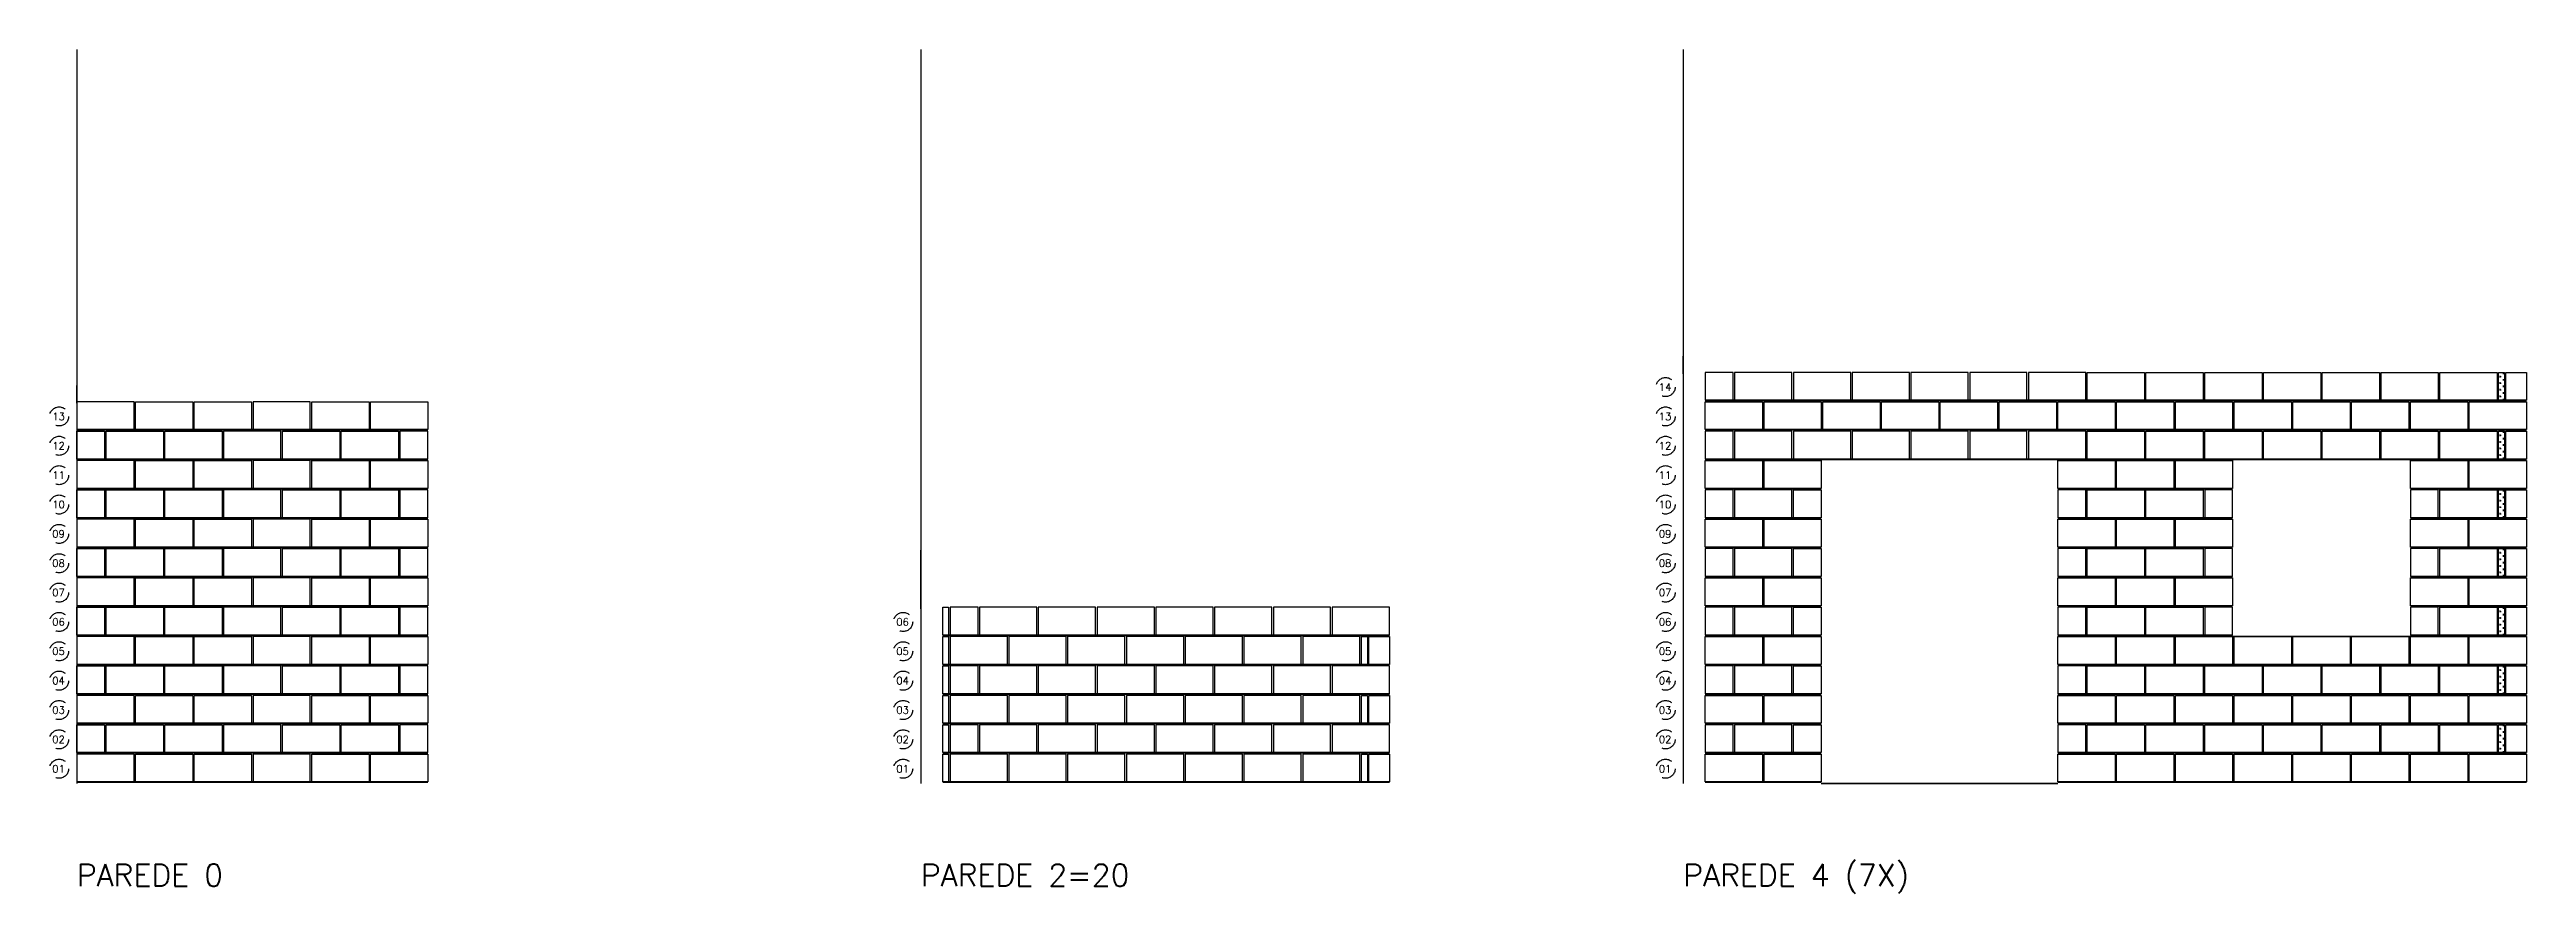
# Model space of a CAD drawing. Extents: x 0 to 187, y -7 to 20.
# Drawn here: x -0.18 to 16.68, y 14.25 to 20 of the extents above; entities that cross this region are included whole.
import ezdxf

# ---------------------------------------------------------------- set-up
doc = ezdxf.new("R2010")
doc.units = 0
doc.header["$LTSCALE"] = 0.5
doc.header["$MEASUREMENT"] = 0
doc.linetypes.add('HIDDEN', pattern=[0.375, 0.25, -0.125])
for name, color, linetype in [('AUX00', 7, 'HIDDEN'), ('AUX01', 1, 'CONTINUOUS'), ('B04', 6, 'CONTINUOUS'), ('B19', 3, 'CONTINUOUS'), ('B19C', 126, 'CONTINUOUS'), ('B39', 2, 'CONTINUOUS'), ('B39C', 5, 'CONTINUOUS'), ('BP', 106, 'CONTINUOUS'), ('H04', 9, 'CONTINUOUS'), ('TXT05', 4, 'CONTINUOUS'), ('VIG02', 3, 'CONTINUOUS')]:
    doc.layers.add(name, color=color, linetype=linetype)
doc.layers.add('FIADAS', color=161, linetype='CONTINUOUS', lineweight=50)
doc.styles.add('ROMANS', font='romans.shx')

msp = doc.modelspace()

# ---------------------------------------------------------------- texts
at = {"layer": 'AUX00', "color": 2, "style": 'ROMANS'}
for s, p in [('14', (10.7689, 17.675)), ('13', (-0.1664, 17.475)), ('13', (10.7689, 17.475)), ('12', (-0.1664, 17.275)), ('12', (10.7689, 17.275)), ('11', (-0.1664, 17.075)), ('11', (10.7689, 17.075)), ('10', (-0.1664, 16.875)), ('10', (10.7689, 16.875)), ('09', (-0.1664, 16.675)), ('09', (10.7689, 16.675)), ('08', (-0.1664, 16.475)), ('08', (10.7689, 16.475)), ('07', (-0.1664, 16.275)), ('07', (10.7689, 16.275)), ('06', (-0.1664, 16.075)), ('06', (5.5789, 16.075)), ('06', (10.7689, 16.075)), ('05', (-0.1664, 15.875)), ('05', (5.5789, 15.875)), ('05', (10.7689, 15.875)), ('04', (-0.1664, 15.675)), ('04', (5.5789, 15.675)), ('04', (10.7689, 15.675)), ('03', (-0.1664, 15.475)), ('03', (5.5789, 15.475)), ('03', (10.7689, 15.475)), ('02', (-0.1664, 15.275)), ('02', (5.5789, 15.275)), ('02', (10.7689, 15.275)), ('01', (-0.1664, 15.075)), ('01', (5.5789, 15.075)), ('01', (10.7689, 15.075))]:
    msp.add_text(s, height=0.05, dxfattribs=at).set_placement(p)
at = {"layer": 'TXT05', "style": 'ROMANS'}
for s, p in [('PAREDE 0', (0, 14.3)), ('PAREDE 2=20', (5.7453, 14.3)), ('PAREDE 4 (7X)', (10.9353, 14.3))]:
    msp.add_text(s, height=0.15, dxfattribs=at).set_placement(p)

# ---------------------------------------------------------------- hatches: boundary and pattern name
at = {"layer": 'H04'}
h = msp.add_hatch(dxfattribs=at)
h.set_pattern_fill('CROSS', color=256, scale=0.090009, style=0)
h.set_pattern_definition([(360, (25.64949, 31.430895), (0.02250224, 0.02250224), [0.01125112, -0.03375336]), (90, (25.655115, 31.42527), (-0.02250224, 0.02250224), [0.01125112, -0.03375336])])
h.paths.add_polyline_path([(16.4853, 17.61), (16.5253, 17.61), (16.5253, 17.8), (16.4853, 17.8)])
h = msp.add_hatch(dxfattribs=at)
h.set_pattern_fill('CROSS', color=256, scale=0.090009, style=0)
h.set_pattern_definition([(360, (25.64949, 31.030895), (0.02250224, 0.02250224), [0.01125112, -0.03375336]), (90, (25.655115, 31.02527), (-0.02250224, 0.02250224), [0.01125112, -0.03375336])])
h.paths.add_polyline_path([(16.4853, 17.21), (16.5253, 17.21), (16.5253, 17.4), (16.4853, 17.4)])
h = msp.add_hatch(dxfattribs=at)
h.set_pattern_fill('CROSS', color=256, scale=0.090009, style=0)
h.set_pattern_definition([(360, (25.64949, 30.630895), (0.02250224, 0.02250224), [0.01125112, -0.03375336]), (90, (25.655115, 30.62527), (-0.02250224, 0.02250224), [0.01125112, -0.03375336])])
h.paths.add_polyline_path([(16.4853, 16.81), (16.5253, 16.81), (16.5253, 17), (16.4853, 17)])
h = msp.add_hatch(dxfattribs=at)
h.set_pattern_fill('CROSS', color=256, scale=0.090009, style=0)
h.set_pattern_definition([(360, (25.64949, 30.230895), (0.02250224, 0.02250224), [0.01125112, -0.03375336]), (90, (25.655115, 30.22527), (-0.02250224, 0.02250224), [0.01125112, -0.03375336])])
h.paths.add_polyline_path([(16.4853, 16.41), (16.5253, 16.41), (16.5253, 16.6), (16.4853, 16.6)])
h = msp.add_hatch(dxfattribs=at)
h.set_pattern_fill('CROSS', color=256, scale=0.090009, style=0)
h.set_pattern_definition([(360, (25.64949, 29.830895), (0.02250224, 0.02250224), [0.01125112, -0.03375336]), (90, (25.655115, 29.82527), (-0.02250224, 0.02250224), [0.01125112, -0.03375336])])
h.paths.add_polyline_path([(16.4853, 16.01), (16.5253, 16.01), (16.5253, 16.2), (16.4853, 16.2)])
h = msp.add_hatch(dxfattribs=at)
h.set_pattern_fill('CROSS', color=256, scale=0.090009, style=0)
h.set_pattern_definition([(360, (25.64949, 29.430895), (0.02250224, 0.02250224), [0.01125112, -0.03375336]), (90, (25.655115, 29.42527), (-0.02250224, 0.02250224), [0.01125112, -0.03375336])])
h.paths.add_polyline_path([(16.4853, 15.61), (16.5253, 15.61), (16.5253, 15.8), (16.4853, 15.8)])
h = msp.add_hatch(dxfattribs=at)
h.set_pattern_fill('CROSS', color=256, scale=0.090009, style=0)
h.set_pattern_definition([(360, (25.64949, 29.030895), (0.02250224, 0.02250224), [0.01125112, -0.03375336]), (90, (25.655115, 29.02527), (-0.02250224, 0.02250224), [0.01125112, -0.03375336])])
h.paths.add_polyline_path([(16.4853, 15.21), (16.5253, 15.21), (16.5253, 15.4), (16.4853, 15.4)])

# ---------------------------------------------------------------- linework, layer by layer
at = {"layer": 'AUX00'}
for centre in [(10.8153, 17.7), (-0.12, 17.5), (10.8153, 17.5), (-0.12, 17.3), (10.8153, 17.3), (-0.12, 17.1), (10.8153, 17.1), (-0.12, 16.9), (10.8153, 16.9), (-0.12, 16.7), (10.8153, 16.7), (-0.12, 16.5), (10.8153, 16.5), (-0.12, 16.3), (10.8153, 16.3), (-0.12, 16.1), (5.6253, 16.1), (10.8153, 16.1), (-0.12, 15.9), (5.6253, 15.9), (10.8153, 15.9), (-0.12, 15.7), (5.6253, 15.7), (10.8153, 15.7), (-0.12, 15.5), (5.6253, 15.5), (10.8153, 15.5), (-0.12, 15.3), (5.6253, 15.3), (10.8153, 15.3), (-0.12, 15.1), (5.6253, 15.1), (10.8153, 15.1)]:
    msp.add_circle(centre, 0.065, dxfattribs=at)
at = {"layer": 'AUX01'}
for points in [[(0, 20), (0, 15)], [(5.7453, 20), (5.7453, 15)], [(10.9353, 20), (10.9353, 15)]]:
    msp.add_lwpolyline(points, dxfattribs=at)
for points in [[(14.6753, 16), (15.8853, 16)], [(11.8752, 15), (13.4853, 15)]]:
    msp.add_lwpolyline(points, close=True, dxfattribs=at)
at = {"layer": 'B04'}
for points, elevation in [([(16.5253, 17.61), (16.4853, 17.61), (16.4853, 17.8), (16.5253, 17.8)], 6), ([(16.5253, 17.21), (16.4853, 17.21), (16.4853, 17.4), (16.5253, 17.4)], 5), ([(16.5253, 16.81), (16.4853, 16.81), (16.4853, 17), (16.5253, 17)], 4), ([(16.5253, 16.41), (16.4853, 16.41), (16.4853, 16.6), (16.5253, 16.6)], 3), ([(16.5253, 16.01), (16.4853, 16.01), (16.4853, 16.2), (16.5253, 16.2)], 2), ([(16.5253, 15.61), (16.4853, 15.61), (16.4853, 15.8), (16.5253, 15.8)], 1), ([(16.5253, 15.21), (16.4853, 15.21), (16.4853, 15.4), (16.5253, 15.4)], 0)]:
    msp.add_lwpolyline(points, close=True, dxfattribs=dict(at, elevation=elevation))
for points in [[(5.9353, 16.01), (5.8953, 16.01), (5.8953, 16.2), (5.9353, 16.2)], [(5.9352, 15.81), (5.8952, 15.81), (5.8952, 16), (5.9352, 16)], [(8.7852, 15.81), (8.7452, 15.81), (8.7452, 16), (8.7852, 16)], [(5.9353, 15.61), (5.8953, 15.61), (5.8953, 15.8), (5.9353, 15.8)], [(5.9352, 15.41), (5.8952, 15.41), (5.8952, 15.6), (5.9352, 15.6)], [(8.7852, 15.41), (8.7452, 15.41), (8.7452, 15.6), (8.7852, 15.6)], [(5.9353, 15.21), (5.8953, 15.21), (5.8953, 15.4), (5.9353, 15.4)], [(5.9352, 15.01), (5.8952, 15.01), (5.8952, 15.2), (5.9352, 15.2)], [(8.7852, 15.01), (8.7452, 15.01), (8.7452, 15.2), (8.7852, 15.2)]]:
    msp.add_lwpolyline(points, close=True, dxfattribs=at)
at = {"layer": 'B19'}
for points in [[(0, 17.4), (0.19, 17.4), (0.19, 17.21), (0, 17.21)], [(2.39, 17.4), (2.2, 17.4), (2.2, 17.21), (2.39, 17.21)], [(0, 17), (0.19, 17), (0.19, 16.81), (0, 16.81)], [(2.39, 17), (2.2, 17), (2.2, 16.81), (2.39, 16.81)], [(11.2753, 17), (11.0853, 17), (11.0853, 16.81), (11.2753, 16.81)], [(11.6853, 17), (11.8753, 17), (11.8753, 16.81), (11.6853, 16.81)], [(13.6753, 17), (13.4853, 17), (13.4853, 16.81), (13.6753, 16.81)], [(0, 16.6), (0.19, 16.6), (0.19, 16.41), (0, 16.41)], [(2.39, 16.6), (2.2, 16.6), (2.2, 16.41), (2.39, 16.41)], [(11.2753, 16.6), (11.0853, 16.6), (11.0853, 16.41), (11.2753, 16.41)], [(11.6853, 16.6), (11.8753, 16.6), (11.8753, 16.41), (11.6853, 16.41)], [(13.6753, 16.6), (13.4853, 16.6), (13.4853, 16.41), (13.6753, 16.41)], [(0, 16.2), (0.19, 16.2), (0.19, 16.01), (0, 16.01)], [(2.39, 16.2), (2.2, 16.2), (2.2, 16.01), (2.39, 16.01)], [(5.9453, 16.01), (6.1353, 16.01), (6.1353, 16.2), (5.9453, 16.2)], [(11.2753, 16.2), (11.0853, 16.2), (11.0853, 16.01), (11.2753, 16.01)], [(11.6853, 16.2), (11.8753, 16.2), (11.8753, 16.01), (11.6853, 16.01)], [(13.6753, 16.2), (13.4853, 16.2), (13.4853, 16.01), (13.6753, 16.01)], [(0, 15.8), (0.19, 15.8), (0.19, 15.61), (0, 15.61)], [(2.39, 15.8), (2.2, 15.8), (2.2, 15.61), (2.39, 15.61)], [(5.9453, 15.61), (6.1353, 15.61), (6.1353, 15.8), (5.9453, 15.8)], [(11.2753, 15.8), (11.0853, 15.8), (11.0853, 15.61), (11.2753, 15.61)], [(11.6853, 15.8), (11.8753, 15.8), (11.8753, 15.61), (11.6853, 15.61)], [(13.6753, 15.8), (13.4853, 15.8), (13.4853, 15.61), (13.6753, 15.61)], [(0, 15.4), (0.19, 15.4), (0.19, 15.21), (0, 15.21)], [(2.39, 15.4), (2.2, 15.4), (2.2, 15.21), (2.39, 15.21)], [(5.9453, 15.21), (6.1353, 15.21), (6.1353, 15.4), (5.9453, 15.4)], [(11.2753, 15.4), (11.0853, 15.4), (11.0853, 15.21), (11.2753, 15.21)], [(11.6853, 15.4), (11.8753, 15.4), (11.8753, 15.21), (11.6853, 15.21)], [(13.6753, 15.4), (13.4853, 15.4), (13.4853, 15.21), (13.6753, 15.21)]]:
    msp.add_lwpolyline(points, close=True, dxfattribs=at)
for points, elevation in [([(14.6753, 17), (14.4853, 17), (14.4853, 16.81), (14.6753, 16.81)], 5), ([(16.0753, 17), (15.8853, 17), (15.8853, 16.81), (16.0753, 16.81)], 4), ([(14.6753, 16.6), (14.4853, 16.6), (14.4853, 16.41), (14.6753, 16.41)], 5), ([(16.0753, 16.6), (15.8853, 16.6), (15.8853, 16.41), (16.0753, 16.41)], 4), ([(14.6753, 16.2), (14.4853, 16.2), (14.4853, 16.01), (14.6753, 16.01)], 5), ([(16.0753, 16.2), (15.8853, 16.2), (15.8853, 16.01), (16.0753, 16.01)], 4)]:
    msp.add_lwpolyline(points, close=True, dxfattribs=dict(at, elevation=elevation))
at = {"layer": 'B19C'}
for points in [[(11.2753, 17.8), (11.0853, 17.8), (11.0853, 17.61), (11.2753, 17.61)], [(11.2753, 17.4), (11.0853, 17.4), (11.0853, 17.21), (11.2753, 17.21)]]:
    msp.add_lwpolyline(points, close=True, dxfattribs=at)
at = {"layer": 'B39'}
for points in [[(11.0853, 17.6), (11.4753, 17.6), (11.4753, 17.41), (11.0853, 17.41)], [(11.4853, 17.6), (11.8753, 17.6), (11.8753, 17.41), (11.4853, 17.41)], [(11.8853, 17.6), (12.2753, 17.6), (12.2753, 17.41), (11.8853, 17.41)], [(12.2853, 17.6), (12.6753, 17.6), (12.6753, 17.41), (12.2853, 17.41)], [(12.6853, 17.6), (13.0753, 17.6), (13.0753, 17.41), (12.6853, 17.41)], [(13.0853, 17.6), (13.4753, 17.6), (13.4753, 17.41), (13.0853, 17.41)], [(0.59, 17.4), (0.59, 17.21), (0.2, 17.21), (0.2, 17.4)], [(0.99, 17.4), (0.99, 17.21), (0.6, 17.21), (0.6, 17.4)], [(1, 17.4), (1, 17.21), (1.39, 17.21), (1.39, 17.4)], [(1.79, 17.4), (1.79, 17.21), (1.4, 17.21), (1.4, 17.4)], [(2.19, 17.4), (2.19, 17.21), (1.8, 17.21), (1.8, 17.4)], [(0, 17.2), (0, 17.01), (0.39, 17.01), (0.39, 17.2)], [(0.79, 17.2), (0.79, 17.01), (0.4, 17.01), (0.4, 17.2)], [(1.19, 17.2), (1.19, 17.01), (0.8, 17.01), (0.8, 17.2)], [(1.2, 17.2), (1.2, 17.01), (1.59, 17.01), (1.59, 17.2)], [(1.99, 17.2), (1.99, 17.01), (1.6, 17.01), (1.6, 17.2)], [(2.39, 17.2), (2.39, 17.01), (2, 17.01), (2, 17.2)], [(11.0853, 17.2), (11.4753, 17.2), (11.4753, 17.01), (11.0853, 17.01)], [(11.4853, 17.2), (11.8753, 17.2), (11.8753, 17.01), (11.4853, 17.01)], [(0.59, 17), (0.59, 16.81), (0.2, 16.81), (0.2, 17)], [(0.99, 17), (0.99, 16.81), (0.6, 16.81), (0.6, 17)], [(1, 17), (1, 16.81), (1.39, 16.81), (1.39, 17)], [(1.79, 17), (1.79, 16.81), (1.4, 16.81), (1.4, 17)], [(2.19, 17), (2.19, 16.81), (1.8, 16.81), (1.8, 17)], [(11.6753, 17), (11.2853, 17), (11.2853, 16.81), (11.6753, 16.81)], [(0, 16.8), (0, 16.61), (0.39, 16.61), (0.39, 16.8)], [(0.79, 16.8), (0.79, 16.61), (0.4, 16.61), (0.4, 16.8)], [(1.19, 16.8), (1.19, 16.61), (0.8, 16.61), (0.8, 16.8)], [(1.2, 16.8), (1.2, 16.61), (1.59, 16.61), (1.59, 16.8)], [(1.99, 16.8), (1.99, 16.61), (1.6, 16.61), (1.6, 16.8)], [(2.39, 16.8), (2.39, 16.61), (2, 16.61), (2, 16.8)], [(11.0853, 16.8), (11.4753, 16.8), (11.4753, 16.61), (11.0853, 16.61)], [(11.4853, 16.8), (11.8753, 16.8), (11.8753, 16.61), (11.4853, 16.61)], [(0.59, 16.6), (0.59, 16.41), (0.2, 16.41), (0.2, 16.6)], [(0.99, 16.6), (0.99, 16.41), (0.6, 16.41), (0.6, 16.6)], [(1, 16.6), (1, 16.41), (1.39, 16.41), (1.39, 16.6)], [(1.79, 16.6), (1.79, 16.41), (1.4, 16.41), (1.4, 16.6)], [(2.19, 16.6), (2.19, 16.41), (1.8, 16.41), (1.8, 16.6)], [(11.6753, 16.6), (11.2853, 16.6), (11.2853, 16.41), (11.6753, 16.41)], [(0, 16.4), (0, 16.21), (0.39, 16.21), (0.39, 16.4)], [(0.79, 16.4), (0.79, 16.21), (0.4, 16.21), (0.4, 16.4)], [(1.19, 16.4), (1.19, 16.21), (0.8, 16.21), (0.8, 16.4)], [(1.2, 16.4), (1.2, 16.21), (1.59, 16.21), (1.59, 16.4)], [(1.99, 16.4), (1.99, 16.21), (1.6, 16.21), (1.6, 16.4)], [(2.39, 16.4), (2.39, 16.21), (2, 16.21), (2, 16.4)], [(11.0853, 16.4), (11.4753, 16.4), (11.4753, 16.21), (11.0853, 16.21)], [(11.4853, 16.4), (11.8753, 16.4), (11.8753, 16.21), (11.4853, 16.21)], [(0.59, 16.2), (0.59, 16.01), (0.2, 16.01), (0.2, 16.2)], [(0.99, 16.2), (0.99, 16.01), (0.6, 16.01), (0.6, 16.2)], [(1, 16.2), (1, 16.01), (1.39, 16.01), (1.39, 16.2)], [(1.79, 16.2), (1.79, 16.01), (1.4, 16.01), (1.4, 16.2)], [(2.19, 16.2), (2.19, 16.01), (1.8, 16.01), (1.8, 16.2)], [(6.1453, 16.01), (6.5353, 16.01), (6.5353, 16.2), (6.1453, 16.2)], [(6.5453, 16.01), (6.9353, 16.01), (6.9353, 16.2), (6.5453, 16.2)], [(6.9453, 16.01), (7.3353, 16.01), (7.3353, 16.2), (6.9453, 16.2)], [(7.3453, 16.01), (7.7353, 16.01), (7.7353, 16.2), (7.3453, 16.2)], [(7.7453, 16.01), (8.1353, 16.01), (8.1353, 16.2), (7.7453, 16.2)], [(8.1453, 16.01), (8.5353, 16.01), (8.5353, 16.2), (8.1453, 16.2)], [(8.5453, 16.01), (8.9353, 16.01), (8.9353, 16.2), (8.5453, 16.2)], [(11.6753, 16.2), (11.2853, 16.2), (11.2853, 16.01), (11.6753, 16.01)], [(0, 16), (0, 15.81), (0.39, 15.81), (0.39, 16)], [(0.79, 16), (0.79, 15.81), (0.4, 15.81), (0.4, 16)], [(1.19, 16), (1.19, 15.81), (0.8, 15.81), (0.8, 16)], [(1.2, 16), (1.2, 15.81), (1.59, 15.81), (1.59, 16)], [(1.99, 16), (1.99, 15.81), (1.6, 15.81), (1.6, 16)], [(2.39, 16), (2.39, 15.81), (2, 15.81), (2, 16)], [(5.9452, 15.81), (6.3352, 15.81), (6.3352, 16), (5.9452, 16)], [(6.3452, 15.81), (6.7352, 15.81), (6.7352, 16), (6.3452, 16)], [(6.7452, 15.81), (7.1352, 15.81), (7.1352, 16), (6.7452, 16)], [(7.1452, 15.81), (7.5352, 15.81), (7.5352, 16), (7.1452, 16)], [(7.5452, 15.81), (7.9352, 15.81), (7.9352, 16), (7.5452, 16)], [(7.9452, 15.81), (8.3352, 15.81), (8.3352, 16), (7.9452, 16)], [(8.3452, 15.81), (8.7352, 15.81), (8.7352, 16), (8.3452, 16)], [(11.0853, 16), (11.4753, 16), (11.4753, 15.81), (11.0853, 15.81)], [(11.4853, 16), (11.8753, 16), (11.8753, 15.81), (11.4853, 15.81)], [(0.59, 15.8), (0.59, 15.61), (0.2, 15.61), (0.2, 15.8)], [(0.99, 15.8), (0.99, 15.61), (0.6, 15.61), (0.6, 15.8)], [(1, 15.8), (1, 15.61), (1.39, 15.61), (1.39, 15.8)], [(1.79, 15.8), (1.79, 15.61), (1.4, 15.61), (1.4, 15.8)], [(2.19, 15.8), (2.19, 15.61), (1.8, 15.61), (1.8, 15.8)], [(6.1453, 15.61), (6.5353, 15.61), (6.5353, 15.8), (6.1453, 15.8)], [(6.5453, 15.61), (6.9353, 15.61), (6.9353, 15.8), (6.5453, 15.8)], [(6.9453, 15.61), (7.3353, 15.61), (7.3353, 15.8), (6.9453, 15.8)], [(7.3453, 15.61), (7.7353, 15.61), (7.7353, 15.8), (7.3453, 15.8)], [(7.7453, 15.61), (8.1353, 15.61), (8.1353, 15.8), (7.7453, 15.8)], [(8.1453, 15.61), (8.5353, 15.61), (8.5353, 15.8), (8.1453, 15.8)], [(8.5453, 15.61), (8.9353, 15.61), (8.9353, 15.8), (8.5453, 15.8)], [(11.6753, 15.8), (11.2853, 15.8), (11.2853, 15.61), (11.6753, 15.61)], [(0, 15.6), (0, 15.41), (0.39, 15.41), (0.39, 15.6)], [(0.79, 15.6), (0.79, 15.41), (0.4, 15.41), (0.4, 15.6)], [(1.19, 15.6), (1.19, 15.41), (0.8, 15.41), (0.8, 15.6)], [(1.2, 15.6), (1.2, 15.41), (1.59, 15.41), (1.59, 15.6)], [(1.99, 15.6), (1.99, 15.41), (1.6, 15.41), (1.6, 15.6)], [(2.39, 15.6), (2.39, 15.41), (2, 15.41), (2, 15.6)], [(5.9452, 15.41), (6.3352, 15.41), (6.3352, 15.6), (5.9452, 15.6)], [(6.3452, 15.41), (6.7352, 15.41), (6.7352, 15.6), (6.3452, 15.6)], [(6.7452, 15.41), (7.1352, 15.41), (7.1352, 15.6), (6.7452, 15.6)], [(7.1452, 15.41), (7.5352, 15.41), (7.5352, 15.6), (7.1452, 15.6)], [(7.5452, 15.41), (7.9352, 15.41), (7.9352, 15.6), (7.5452, 15.6)], [(7.9452, 15.41), (8.3352, 15.41), (8.3352, 15.6), (7.9452, 15.6)], [(8.3452, 15.41), (8.7352, 15.41), (8.7352, 15.6), (8.3452, 15.6)], [(11.0853, 15.6), (11.4753, 15.6), (11.4753, 15.41), (11.0853, 15.41)], [(11.4853, 15.6), (11.8753, 15.6), (11.8753, 15.41), (11.4853, 15.41)], [(0.59, 15.4), (0.59, 15.21), (0.2, 15.21), (0.2, 15.4)], [(0.99, 15.4), (0.99, 15.21), (0.6, 15.21), (0.6, 15.4)], [(1, 15.4), (1, 15.21), (1.39, 15.21), (1.39, 15.4)], [(1.79, 15.4), (1.79, 15.21), (1.4, 15.21), (1.4, 15.4)], [(2.19, 15.4), (2.19, 15.21), (1.8, 15.21), (1.8, 15.4)], [(6.1453, 15.21), (6.5353, 15.21), (6.5353, 15.4), (6.1453, 15.4)], [(6.5453, 15.21), (6.9353, 15.21), (6.9353, 15.4), (6.5453, 15.4)], [(6.9453, 15.21), (7.3353, 15.21), (7.3353, 15.4), (6.9453, 15.4)], [(7.3453, 15.21), (7.7353, 15.21), (7.7353, 15.4), (7.3453, 15.4)], [(7.7453, 15.21), (8.1353, 15.21), (8.1353, 15.4), (7.7453, 15.4)], [(8.1453, 15.21), (8.5353, 15.21), (8.5353, 15.4), (8.1453, 15.4)], [(8.5453, 15.21), (8.9353, 15.21), (8.9353, 15.4), (8.5453, 15.4)], [(11.6753, 15.4), (11.2853, 15.4), (11.2853, 15.21), (11.6753, 15.21)], [(0, 15.2), (0, 15.01), (0.39, 15.01), (0.39, 15.2)], [(0.79, 15.2), (0.79, 15.01), (0.4, 15.01), (0.4, 15.2)], [(1.19, 15.2), (1.19, 15.01), (0.8, 15.01), (0.8, 15.2)], [(1.2, 15.2), (1.2, 15.01), (1.59, 15.01), (1.59, 15.2)], [(1.99, 15.2), (1.99, 15.01), (1.6, 15.01), (1.6, 15.2)], [(2.39, 15.2), (2.39, 15.01), (2, 15.01), (2, 15.2)], [(5.9452, 15.01), (6.3352, 15.01), (6.3352, 15.2), (5.9452, 15.2)], [(6.3452, 15.01), (6.7352, 15.01), (6.7352, 15.2), (6.3452, 15.2)], [(6.7452, 15.01), (7.1352, 15.01), (7.1352, 15.2), (6.7452, 15.2)], [(7.1452, 15.01), (7.5352, 15.01), (7.5352, 15.2), (7.1452, 15.2)], [(7.5452, 15.01), (7.9352, 15.01), (7.9352, 15.2), (7.5452, 15.2)], [(7.9452, 15.01), (8.3352, 15.01), (8.3352, 15.2), (7.9452, 15.2)], [(8.3452, 15.01), (8.7352, 15.01), (8.7352, 15.2), (8.3452, 15.2)], [(11.0853, 15.2), (11.4753, 15.2), (11.4753, 15.01), (11.0853, 15.01)], [(11.4853, 15.2), (11.8753, 15.2), (11.8753, 15.01), (11.4853, 15.01)], [(13.4853, 15.2), (13.8753, 15.2), (13.8753, 15.01), (13.4853, 15.01)], [(13.8853, 15.2), (14.2753, 15.2), (14.2753, 15.01), (13.8853, 15.01)], [(14.2853, 15.2), (14.6753, 15.2), (14.6753, 15.01), (14.2853, 15.01)], [(14.6853, 15.2), (15.0753, 15.2), (15.0753, 15.01), (14.6853, 15.01)], [(15.0853, 15.2), (15.4753, 15.2), (15.4753, 15.01), (15.0853, 15.01)], [(15.4853, 15.2), (15.8753, 15.2), (15.8753, 15.01), (15.4853, 15.01)], [(15.8853, 15.2), (16.2753, 15.2), (16.2753, 15.01), (15.8853, 15.01)], [(16.2853, 15.2), (16.6753, 15.2), (16.6753, 15.01), (16.2853, 15.01)]]:
    msp.add_lwpolyline(points, close=True, dxfattribs=at)
for points, elevation in [([(13.4853, 17.6), (13.8753, 17.6), (13.8753, 17.41), (13.4853, 17.41)], 6), ([(13.8853, 17.6), (14.2753, 17.6), (14.2753, 17.41), (13.8853, 17.41)], 6), ([(14.2853, 17.6), (14.6753, 17.6), (14.6753, 17.41), (14.2853, 17.41)], 6), ([(14.6853, 17.6), (15.0753, 17.6), (15.0753, 17.41), (14.6853, 17.41)], 6), ([(15.0853, 17.6), (15.4753, 17.6), (15.4753, 17.41), (15.0853, 17.41)], 6), ([(15.4853, 17.6), (15.8753, 17.6), (15.8753, 17.41), (15.4853, 17.41)], 6), ([(15.8853, 17.6), (16.2753, 17.6), (16.2753, 17.41), (15.8853, 17.41)], 6), ([(16.2853, 17.6), (16.6753, 17.6), (16.6753, 17.41), (16.2853, 17.41)], 6), ([(13.4853, 17.2), (13.8753, 17.2), (13.8753, 17.01), (13.4853, 17.01)], 5), ([(13.8853, 17.2), (14.2753, 17.2), (14.2753, 17.01), (13.8853, 17.01)], 5), ([(14.2853, 17.2), (14.6753, 17.2), (14.6753, 17.01), (14.2853, 17.01)], 5), ([(15.8853, 17.2), (16.2753, 17.2), (16.2753, 17.01), (15.8853, 17.01)], 5), ([(16.2853, 17.2), (16.6753, 17.2), (16.6753, 17.01), (16.2853, 17.01)], 5), ([(13.6853, 17), (14.0753, 17), (14.0753, 16.81), (13.6853, 16.81)], 4), ([(14.0853, 17), (14.4753, 17), (14.4753, 16.81), (14.0853, 16.81)], 4), ([(16.0853, 17), (16.4753, 17), (16.4753, 16.81), (16.0853, 16.81)], 4), ([(13.4853, 16.8), (13.8753, 16.8), (13.8753, 16.61), (13.4853, 16.61)], 4), ([(13.8853, 16.8), (14.2753, 16.8), (14.2753, 16.61), (13.8853, 16.61)], 4), ([(14.2853, 16.8), (14.6753, 16.8), (14.6753, 16.61), (14.2853, 16.61)], 4), ([(15.8853, 16.8), (16.2753, 16.8), (16.2753, 16.61), (15.8853, 16.61)], 4), ([(16.2853, 16.8), (16.6753, 16.8), (16.6753, 16.61), (16.2853, 16.61)], 4), ([(13.6853, 16.6), (14.0753, 16.6), (14.0753, 16.41), (13.6853, 16.41)], 3), ([(14.0853, 16.6), (14.4753, 16.6), (14.4753, 16.41), (14.0853, 16.41)], 3), ([(16.0853, 16.6), (16.4753, 16.6), (16.4753, 16.41), (16.0853, 16.41)], 3), ([(13.4853, 16.4), (13.8753, 16.4), (13.8753, 16.21), (13.4853, 16.21)], 3), ([(13.8853, 16.4), (14.2753, 16.4), (14.2753, 16.21), (13.8853, 16.21)], 3), ([(14.2853, 16.4), (14.6753, 16.4), (14.6753, 16.21), (14.2853, 16.21)], 3), ([(15.8853, 16.4), (16.2753, 16.4), (16.2753, 16.21), (15.8853, 16.21)], 3), ([(16.2853, 16.4), (16.6753, 16.4), (16.6753, 16.21), (16.2853, 16.21)], 3), ([(13.6853, 16.2), (14.0753, 16.2), (14.0753, 16.01), (13.6853, 16.01)], 2), ([(14.0853, 16.2), (14.4753, 16.2), (14.4753, 16.01), (14.0853, 16.01)], 2), ([(16.0853, 16.2), (16.4753, 16.2), (16.4753, 16.01), (16.0853, 16.01)], 2), ([(13.4853, 16), (13.8753, 16), (13.8753, 15.81), (13.4853, 15.81)], 2), ([(13.8853, 16), (14.2753, 16), (14.2753, 15.81), (13.8853, 15.81)], 2), ([(16.2853, 16), (16.6753, 16), (16.6753, 15.81), (16.2853, 15.81)], 2), ([(13.6853, 15.8), (14.0753, 15.8), (14.0753, 15.61), (13.6853, 15.61)], 1), ([(14.0853, 15.8), (14.4753, 15.8), (14.4753, 15.61), (14.0853, 15.61)], 1), ([(14.4853, 15.8), (14.8753, 15.8), (14.8753, 15.61), (14.4853, 15.61)], 1), ([(14.8853, 15.8), (15.2753, 15.8), (15.2753, 15.61), (14.8853, 15.61)], 1), ([(15.2853, 15.8), (15.6753, 15.8), (15.6753, 15.61), (15.2853, 15.61)], 1), ([(15.6853, 15.8), (16.0753, 15.8), (16.0753, 15.61), (15.6853, 15.61)], 1), ([(16.0853, 15.8), (16.4753, 15.8), (16.4753, 15.61), (16.0853, 15.61)], 1), ([(13.4853, 15.6), (13.8753, 15.6), (13.8753, 15.41), (13.4853, 15.41)], 1), ([(13.8853, 15.6), (14.2753, 15.6), (14.2753, 15.41), (13.8853, 15.41)], 1), ([(14.2853, 15.6), (14.6753, 15.6), (14.6753, 15.41), (14.2853, 15.41)], 1), ([(14.6853, 15.6), (15.0753, 15.6), (15.0753, 15.41), (14.6853, 15.41)], 1), ([(15.0853, 15.6), (15.4753, 15.6), (15.4753, 15.41), (15.0853, 15.41)], 1), ([(15.4853, 15.6), (15.8753, 15.6), (15.8753, 15.41), (15.4853, 15.41)], 1), ([(15.8853, 15.6), (16.2753, 15.6), (16.2753, 15.41), (15.8853, 15.41)], 1), ([(16.2853, 15.6), (16.6753, 15.6), (16.6753, 15.41), (16.2853, 15.41)], 1), ([(13.6853, 15.4), (14.0753, 15.4), (14.0753, 15.21), (13.6853, 15.21)], 0), ([(14.0853, 15.4), (14.4753, 15.4), (14.4753, 15.21), (14.0853, 15.21)], 0), ([(14.4853, 15.4), (14.8753, 15.4), (14.8753, 15.21), (14.4853, 15.21)], 0), ([(14.8853, 15.4), (15.2753, 15.4), (15.2753, 15.21), (14.8853, 15.21)], 0), ([(15.2853, 15.4), (15.6753, 15.4), (15.6753, 15.21), (15.2853, 15.21)], 0), ([(15.6853, 15.4), (16.0753, 15.4), (16.0753, 15.21), (15.6853, 15.21)], 0), ([(16.0853, 15.4), (16.4753, 15.4), (16.4753, 15.21), (16.0853, 15.21)], 0)]:
    msp.add_lwpolyline(points, close=True, dxfattribs=dict(at, elevation=elevation))
at = {"layer": 'B39C'}
for points in [[(11.6753, 17.8), (11.2853, 17.8), (11.2853, 17.61), (11.6753, 17.61)], [(12.0753, 17.8), (11.6853, 17.8), (11.6853, 17.61), (12.0753, 17.61)], [(12.4753, 17.8), (12.0853, 17.8), (12.0853, 17.61), (12.4753, 17.61)], [(12.8753, 17.8), (12.4853, 17.8), (12.4853, 17.61), (12.8753, 17.61)], [(13.2753, 17.8), (12.8853, 17.8), (12.8853, 17.61), (13.2753, 17.61)], [(13.6753, 17.8), (13.2853, 17.8), (13.2853, 17.61), (13.6753, 17.61)], [(0, 17.6), (0, 17.41), (0.39, 17.41), (0.39, 17.6)], [(0.79, 17.6), (0.79, 17.41), (0.4, 17.41), (0.4, 17.6)], [(1.19, 17.6), (1.19, 17.41), (0.8, 17.41), (0.8, 17.6)], [(1.2, 17.6), (1.2, 17.41), (1.59, 17.41), (1.59, 17.6)], [(1.99, 17.6), (1.99, 17.41), (1.6, 17.41), (1.6, 17.6)], [(2.39, 17.6), (2.39, 17.41), (2, 17.41), (2, 17.6)], [(11.6753, 17.4), (11.2853, 17.4), (11.2853, 17.21), (11.6753, 17.21)], [(12.0753, 17.4), (11.6853, 17.4), (11.6853, 17.21), (12.0753, 17.21)], [(12.4753, 17.4), (12.0853, 17.4), (12.0853, 17.21), (12.4753, 17.21)], [(12.8753, 17.4), (12.4853, 17.4), (12.4853, 17.21), (12.8753, 17.21)], [(13.2753, 17.4), (12.8853, 17.4), (12.8853, 17.21), (13.2753, 17.21)], [(13.6753, 17.4), (13.2853, 17.4), (13.2853, 17.21), (13.6753, 17.21)]]:
    msp.add_lwpolyline(points, close=True, dxfattribs=at)
for points, elevation in [([(13.6853, 17.8), (14.0753, 17.8), (14.0753, 17.61), (13.6853, 17.61)], 6), ([(14.0853, 17.8), (14.4753, 17.8), (14.4753, 17.61), (14.0853, 17.61)], 6), ([(14.4853, 17.8), (14.8753, 17.8), (14.8753, 17.61), (14.4853, 17.61)], 6), ([(14.8853, 17.8), (15.2753, 17.8), (15.2753, 17.61), (14.8853, 17.61)], 6), ([(15.2853, 17.8), (15.6753, 17.8), (15.6753, 17.61), (15.2853, 17.61)], 6), ([(15.6853, 17.8), (16.0753, 17.8), (16.0753, 17.61), (15.6853, 17.61)], 6), ([(16.0853, 17.8), (16.4753, 17.8), (16.4753, 17.61), (16.0853, 17.61)], 6), ([(13.6853, 17.4), (14.0753, 17.4), (14.0753, 17.21), (13.6853, 17.21)], 5), ([(14.0853, 17.4), (14.4753, 17.4), (14.4753, 17.21), (14.0853, 17.21)], 5), ([(14.4853, 17.4), (14.8753, 17.4), (14.8753, 17.21), (14.4853, 17.21)], 5), ([(14.8853, 17.4), (15.2753, 17.4), (15.2753, 17.21), (14.8853, 17.21)], 5), ([(15.2853, 17.4), (15.6753, 17.4), (15.6753, 17.21), (15.2853, 17.21)], 5), ([(15.6853, 17.4), (16.0753, 17.4), (16.0753, 17.21), (15.6853, 17.21)], 5), ([(16.0853, 17.4), (16.4753, 17.4), (16.4753, 17.21), (16.0853, 17.21)], 5), ([(14.2853, 16), (14.6753, 16), (14.6753, 15.81), (14.2853, 15.81)], 2), ([(14.6853, 16), (15.0753, 16), (15.0753, 15.81), (14.6853, 15.81)], 2), ([(15.0853, 16), (15.4753, 16), (15.4753, 15.81), (15.0853, 15.81)], 2), ([(15.4853, 16), (15.8753, 16), (15.8753, 15.81), (15.4853, 15.81)], 2), ([(15.8853, 16), (16.2753, 16), (16.2753, 15.81), (15.8853, 15.81)], 2)]:
    msp.add_lwpolyline(points, close=True, dxfattribs=dict(at, elevation=elevation))
at = {"layer": 'BP'}
for points in [[(16.6752, 17.61), (16.5352, 17.61), (16.5352, 17.8), (16.6752, 17.8)], [(16.6752, 17.21), (16.5352, 17.21), (16.5352, 17.4), (16.6752, 17.4)], [(16.6752, 16.81), (16.5352, 16.81), (16.5352, 17), (16.6752, 17)], [(16.6752, 16.41), (16.5352, 16.41), (16.5352, 16.6), (16.6752, 16.6)], [(16.6752, 16.01), (16.5352, 16.01), (16.5352, 16.2), (16.6752, 16.2)], [(8.9353, 16), (8.9353, 15.81), (8.7953, 15.81), (8.7953, 16)], [(16.6752, 15.61), (16.5352, 15.61), (16.5352, 15.8), (16.6752, 15.8)], [(8.9353, 15.6), (8.9353, 15.41), (8.7953, 15.41), (8.7953, 15.6)], [(16.6752, 15.21), (16.5352, 15.21), (16.5352, 15.4), (16.6752, 15.4)], [(8.9353, 15.2), (8.9353, 15.01), (8.7953, 15.01), (8.7953, 15.2)]]:
    msp.add_lwpolyline(points, close=True, dxfattribs=at)
at = {"layer": 'FIADAS'}
for p, q in [((11.0853, 17.61), (16.6752, 17.61)), ((0, 17.41), (2.39, 17.41)), ((11.0853, 17.41), (16.6752, 17.41)), ((0, 17.21), (2.39, 17.21)), ((11.0853, 17.21), (16.6752, 17.21)), ((0, 17.01), (2.39, 17.01)), ((11.0853, 17.01), (11.8753, 17.01)), ((13.4853, 17.01), (14.6753, 17.01)), ((15.8853, 17.01), (16.6752, 17.01)), ((0, 16.81), (2.39, 16.81)), ((11.0853, 16.81), (11.8753, 16.81)), ((13.4853, 16.81), (14.6753, 16.81)), ((15.8853, 16.81), (16.6752, 16.81)), ((0, 16.61), (2.39, 16.61)), ((11.0853, 16.61), (11.8753, 16.61)), ((13.4853, 16.61), (14.6753, 16.61)), ((15.8853, 16.61), (16.6752, 16.61)), ((0, 16.41), (2.39, 16.41)), ((11.0853, 16.41), (11.8753, 16.41)), ((13.4853, 16.41), (14.6753, 16.41)), ((15.8853, 16.41), (16.6752, 16.41)), ((0, 16.21), (2.39, 16.21)), ((11.0853, 16.21), (11.8753, 16.21)), ((13.4853, 16.21), (14.6753, 16.21)), ((15.8853, 16.21), (16.6752, 16.21)), ((0, 16.01), (2.39, 16.01)), ((5.8953, 16.01), (8.9353, 16.01)), ((11.0853, 16.01), (11.8753, 16.01)), ((13.4853, 16.01), (14.6753, 16.01)), ((15.8853, 16.01), (16.6752, 16.01)), ((0, 15.81), (2.39, 15.81)), ((5.8953, 15.81), (8.9353, 15.81)), ((11.0853, 15.81), (11.8753, 15.81)), ((13.4853, 15.81), (16.6752, 15.81)), ((0, 15.61), (2.39, 15.61)), ((5.8953, 15.61), (8.9353, 15.61)), ((11.0853, 15.61), (11.8753, 15.61)), ((13.4853, 15.61), (16.6752, 15.61)), ((0, 15.41), (2.39, 15.41)), ((5.8953, 15.41), (8.9353, 15.41)), ((11.0853, 15.41), (11.8753, 15.41)), ((13.4853, 15.41), (16.6752, 15.41)), ((0, 15.21), (2.39, 15.21)), ((5.8953, 15.21), (8.9353, 15.21)), ((11.0853, 15.21), (11.8753, 15.21)), ((13.4853, 15.21), (16.6752, 15.21)), ((0, 15.01), (2.39, 15.01)), ((5.8953, 15.01), (8.9353, 15.01)), ((11.0853, 15.01), (11.8753, 15.01)), ((13.4853, 15.01), (16.6752, 15.01))]:
    msp.add_line(p, q, dxfattribs=at)
at = {"layer": 'VIG02'}
for points in [[(10.9353, 17.91), (10.9353, 17.79)], [(0, 17.71), (0, 17.59)], [(5.7453, 16.59), (5.7453, 16.19)]]:
    msp.add_lwpolyline(points, close=True, dxfattribs=at)

msp.set_redraw_order([(e.dxf.handle, doc.entitydb.next_handle()) for e in msp.query("TEXT MTEXT ATTDEF DIMENSION ARC_DIMENSION")])  # texts and dimensions are drawn at this point

doc.saveas('drawing.dxf')
